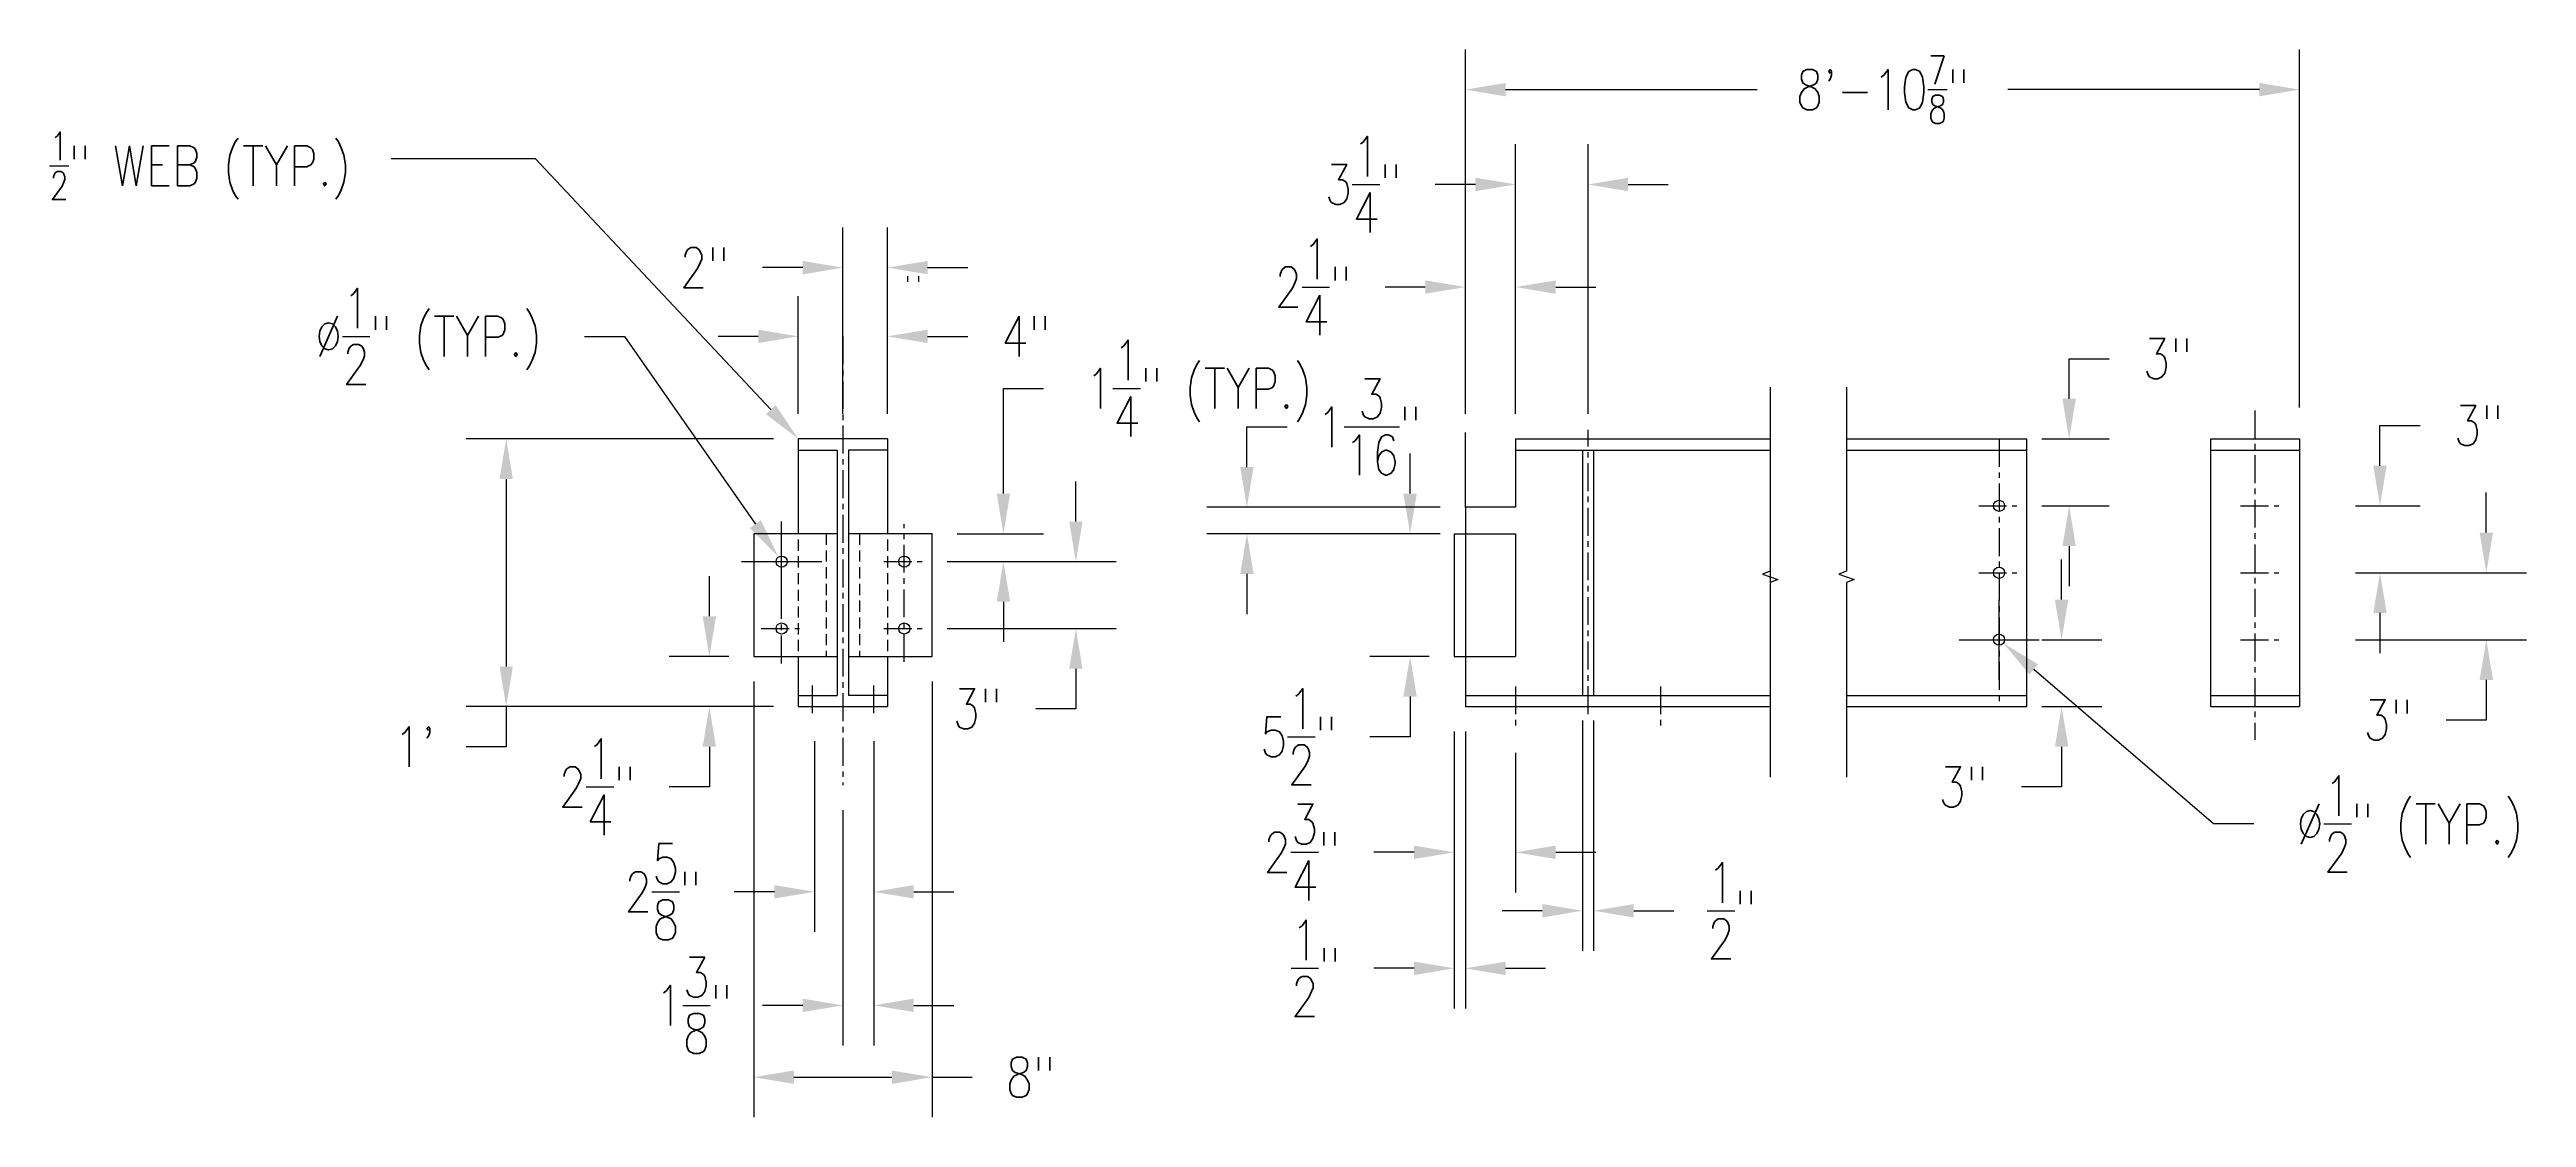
# Model space of a CAD drawing. Header units: inches. Extents: x -32 to 80, y -15 to 33.
import ezdxf
from ezdxf import colors
from ezdxf.entities.mleader import LeaderData, LeaderLine
from ezdxf.math import Vec2, Vec3

# ---------------------------------------------------------------- set-up
doc = ezdxf.new("R2010")
doc.units = ezdxf.units.IN
doc.header["$MEASUREMENT"] = 0
doc.linetypes.add('CENTER', pattern=[2, 1.25, -0.25, 0.25, -0.25])
doc.linetypes.add('DASHED', pattern=[0.75, 0.5, -0.25])
for name, color, linetype in [('Beam Geo', 2, 'Continuous'), ('cl', 1, 'CENTER'), ('dim', 3, 'Continuous'), ('hidden', 1, 'DASHED')]:
    doc.layers.add(name, color=color, linetype=linetype)
doc.styles.add('Annotative', font='romans.shx', dxfattribs={"width": 0.8})
doc.dimstyles.new('AEC FT-IN', dxfattribs={"dimscale": 0, "dimtxt": 0.1, "dimasz": 0.1, "dimexe": 0.1, "dimexo": 0.0625, "dimgap": 0.09, "dimtad": 0, "dimtih": 1, "dimtoh": 1, "dimdec": 4, "dimzin": 0, "dimdsep": 46, "dimlunit": 4, "dimtxsty": 'Annotative', "dimcen": 0.1, "dimadec": 0, "dimazin": 0, "dimtfac": 1, "dimtdec": 4, "dimtofl": 0, "dimtmove": 0, "dimatfit": 3, "dimfxl": 1, "dimtolj": 1, "dimtzin": 0, "dimarcsym": 0})

# ---------------------------------------------------------------- blocks, each defined once
blk = doc.blocks.new('*D5')
at = {"layer": 'Defpoints', "color": 0, "transparency": 16777216}
for p in [(6, 20.12), (2, 15.52), (6, 15.52)]:
    blk.add_point(p, dxfattribs=at)
at = {"layer": 'dim', "color": 0, "lineweight": -2, "transparency": 16777216}
for p, q in [((2, 16.65), (2, 21.92)), ((6, 16.65), (6, 21.92)), ((0.2, 20.12), (-1.6, 20.12)), ((7.8, 20.12), (9.6, 20.12))]:
    blk.add_line(p, q, dxfattribs=at)
at = {"layer": 'dim', "color": 0, "transparency": 16777216}
for points in [[(0.2, 20.42), (0.2, 19.82), (2, 20.12)], [(7.8, 20.42), (7.8, 19.82), (6, 20.12)]]:
    blk.add_solid(points, dxfattribs=at)
at = {"layer": 'dim', "color": 0, "transparency": 16777216, "insert": (12.21, 20.12), "char_height": 1.8, "attachment_point": 5, "style": 'Annotative'}
blk.add_mtext('\\A1;4"', dxfattribs=at)
blk = doc.blocks.new('*D6')
at = {"layer": 'Defpoints', "color": 0, "transparency": 16777216}
for p in [(4, 23.2), (4, 15.52), (6, 15.52)]:
    blk.add_point(p, dxfattribs=at)
at = {"layer": 'dim', "color": 0, "lineweight": -2, "transparency": 16777216}
for p, q in [((4, 16.65), (4, 25)), ((6, 16.65), (6, 25)), ((2.2, 23.2), (0.4, 23.2)), ((7.8, 23.2), (9.6, 23.2))]:
    blk.add_line(p, q, dxfattribs=at)
at = {"layer": 'dim', "color": 0, "transparency": 16777216}
for points in [[(2.2, 23.5), (2.2, 22.9), (4, 23.2)], [(7.8, 23.5), (7.8, 22.9), (6, 23.2)]]:
    blk.add_solid(points, dxfattribs=at)
at = {"layer": 'dim', "color": 0, "transparency": 16777216, "insert": (-2.21, 23.2), "char_height": 1.8, "attachment_point": 5, "style": 'Annotative'}
blk.add_mtext('\\A1;2"', dxfattribs=at)
blk = doc.blocks.new('*D8')
at = {"layer": 'Defpoints', "color": 0, "transparency": 16777216}
for p in [(0, 5.77), (-1.99, 3.52), (0, 3.52)]:
    blk.add_point(p, dxfattribs=at)
at = {"layer": 'dim', "color": 0, "lineweight": -2, "transparency": 16777216}
for p, q in [((-1.99, 7.57), (-1.99, 9.37)), ((-1.12, 5.77), (-3.79, 5.77)), ((-1.12, 3.52), (-3.79, 3.52)), ((-1.99, 1.72), (-1.99, -0.08)), ((-1.99, -0.08), (-3.79, -0.08))]:
    blk.add_line(p, q, dxfattribs=at)
at = {"layer": 'dim', "color": 0, "transparency": 16777216}
for points in [[(-2.29, 7.57), (-1.69, 7.57), (-1.99, 5.77)], [(-2.29, 1.72), (-1.69, 1.72), (-1.99, 3.52)]]:
    blk.add_solid(points, dxfattribs=at)
at = {"layer": 'dim', "color": 0, "transparency": 16777216, "insert": (-7.02, -0.08), "char_height": 1.8, "attachment_point": 5, "style": 'Annotative'}
blk.add_mtext('\\A1;2{\\H1x;\\S1/4;}"', dxfattribs=at)
blk = doc.blocks.new('*D9')
at = {"layer": 'Defpoints', "color": 0, "transparency": 16777216}
for p in [(1.11, 10.23), (1.39, 9.82)]:
    blk.add_point(p, dxfattribs=at)
at = {"layer": 'dim', "color": 0, "lineweight": -2, "transparency": 16777216}
for p, q in [((-7.59, 20.12), (-5.79, 20.12)), ((-5.79, 20.12), (0.08, 11.7)), ((1.25, 8.22), (1.25, 11.82)), ((-0.55, 10.02), (3.05, 10.02))]:
    blk.add_line(p, q, dxfattribs=at)
at = {"layer": 'dim', "color": 0, "transparency": 16777216}
blk.add_solid([(0.32, 11.88), (-0.17, 11.53), (1.11, 10.23)], dxfattribs=at)
at = {"layer": 'dim', "color": 0, "transparency": 16777216, "insert": (-14.59, 20.12), "char_height": 1.8, "attachment_point": 5, "style": 'Annotative'}
blk.add_mtext('\\A1;∅{\\H1x;\\S1/2;}" (TYP.)', dxfattribs=at)
blk = doc.blocks.new('*D10')
at = {"layer": 'Defpoints', "color": 0, "transparency": 16777216}
for p in [(2.73, 3.1), (5.38, 3.1), (2.73, -4.78)]:
    blk.add_point(p, dxfattribs=at)
at = {"layer": 'dim', "color": 0, "lineweight": -2, "transparency": 16777216}
for p, q in [((2.73, 1.97), (2.73, -6.58)), ((5.38, 1.97), (5.38, -6.58)), ((0.93, -4.78), (-0.87, -4.78)), ((7.18, -4.78), (8.98, -4.78))]:
    blk.add_line(p, q, dxfattribs=at)
at = {"layer": 'dim', "color": 0, "transparency": 16777216}
for points in [[(0.93, -4.48), (0.93, -5.08), (2.73, -4.78)], [(7.18, -4.48), (7.18, -5.08), (5.38, -4.78)]]:
    blk.add_solid(points, dxfattribs=at)
at = {"layer": 'dim', "color": 0, "transparency": 16777216, "insert": (-4.07, -4.78), "char_height": 1.8, "attachment_point": 5, "style": 'Annotative'}
blk.add_mtext('\\A1;2{\\H1x;\\S5/8;}"', dxfattribs=at)
blk = doc.blocks.new('*D11')
at = {"layer": 'Defpoints', "color": 0, "transparency": 16777216}
for p in [(5.38, 3.1), (4, 0), (4, -9.87)]:
    blk.add_point(p, dxfattribs=at)
at = {"layer": 'dim', "color": 0, "lineweight": -2, "transparency": 16777216}
for p, q in [((5.38, 1.97), (5.38, -11.67)), ((4, -1.12), (4, -11.67)), ((2.2, -9.87), (0.4, -9.87)), ((7.18, -9.87), (8.98, -9.87))]:
    blk.add_line(p, q, dxfattribs=at)
at = {"layer": 'dim', "color": 0, "transparency": 16777216}
for points in [[(2.2, -9.57), (2.2, -10.17), (4, -9.87)], [(7.18, -9.57), (7.18, -10.17), (5.38, -9.87)]]:
    blk.add_solid(points, dxfattribs=at)
at = {"layer": 'dim', "color": 0, "transparency": 16777216, "insert": (-2.69, -9.87), "char_height": 1.8, "attachment_point": 5, "style": 'Annotative'}
blk.add_mtext('\\A1;1{\\H1x;\\S3/8;}"', dxfattribs=at)
blk = doc.blocks.new('*D12')
at = {"layer": 'Defpoints', "color": 0, "transparency": 16777216}
for p in [(7.55, 10.02), (7.55, 7.02), (14.45, 7.02)]:
    blk.add_point(p, dxfattribs=at)
at = {"layer": 'dim', "color": 0, "lineweight": -2, "transparency": 16777216}
for p, q in [((14.45, 11.82), (14.45, 13.62)), ((8.68, 10.02), (16.25, 10.02)), ((8.68, 7.02), (16.25, 7.02)), ((14.45, 5.22), (14.45, 3.42)), ((14.45, 3.42), (12.65, 3.42))]:
    blk.add_line(p, q, dxfattribs=at)
at = {"layer": 'dim', "color": 0, "transparency": 16777216}
for points in [[(14.15, 11.82), (14.75, 11.82), (14.45, 10.02)], [(14.15, 5.22), (14.75, 5.22), (14.45, 7.02)]]:
    blk.add_solid(points, dxfattribs=at)
at = {"layer": 'dim', "color": 0, "transparency": 16777216, "insert": (10.03, 3.42), "char_height": 1.8, "attachment_point": 5, "style": 'Annotative'}
blk.add_mtext('\\A1;3"', dxfattribs=at)
blk = doc.blocks.new('*D13')
at = {"layer": 'Defpoints', "color": 0, "transparency": 16777216}
for p in [(8, 11.27), (11.2, 11.27), (7.55, 10.02)]:
    blk.add_point(p, dxfattribs=at)
at = {"layer": 'dim', "color": 0, "lineweight": -2, "transparency": 16777216}
for p, q in [((11.2, 13.07), (11.2, 17.79)), ((11.2, 17.79), (13, 17.79)), ((9.13, 11.27), (13, 11.27)), ((8.68, 10.02), (13, 10.02)), ((11.2, 8.22), (11.2, 6.42))]:
    blk.add_line(p, q, dxfattribs=at)
at = {"layer": 'dim', "color": 0, "transparency": 16777216}
for points in [[(10.9, 13.07), (11.5, 13.07), (11.2, 11.27)], [(10.9, 8.22), (11.5, 8.22), (11.2, 10.02)]]:
    blk.add_solid(points, dxfattribs=at)
at = {"layer": 'dim', "color": 0, "transparency": 16777216, "insert": (19.97, 17.79), "char_height": 1.8, "attachment_point": 5, "style": 'Annotative'}
blk.add_mtext('\\A1;1{\\H1x;\\S1/4;}" (TYP.)', dxfattribs=at)
blk = doc.blocks.new('*D15')
at = {"layer": 'Defpoints', "color": 0, "transparency": 16777216}
for p in [(31.42, 11.27), (29.44, 5.77), (31.42, 5.77)]:
    blk.add_point(p, dxfattribs=at)
at = {"layer": 'dim', "color": 0, "lineweight": -2, "transparency": 16777216}
for p, q in [((29.44, 13.07), (29.44, 14.87)), ((30.29, 11.27), (27.64, 11.27)), ((30.29, 5.77), (27.64, 5.77)), ((29.44, 3.97), (29.44, 2.17)), ((29.44, 2.17), (27.64, 2.17))]:
    blk.add_line(p, q, dxfattribs=at)
at = {"layer": 'dim', "color": 0, "transparency": 16777216}
for points in [[(29.14, 13.07), (29.74, 13.07), (29.44, 11.27)], [(29.14, 3.97), (29.74, 3.97), (29.44, 5.77)]]:
    blk.add_solid(points, dxfattribs=at)
at = {"layer": 'dim', "color": 0, "transparency": 16777216, "insert": (24.44, 2.17), "char_height": 1.8, "attachment_point": 5, "style": 'Annotative'}
blk.add_mtext('\\A1;5{\\H1x;\\S1/2;}"', dxfattribs=at)
blk = doc.blocks.new('*D18')
at = {"layer": 'Defpoints', "color": 0, "transparency": 16777216}
for p in [(2, 15.52), (-11.1, 3.52), (2, 3.52)]:
    blk.add_point(p, dxfattribs=at)
at = {"layer": 'dim', "color": 0, "lineweight": -2, "transparency": 16777216}
for p, q in [((0.88, 15.52), (-12.9, 15.52)), ((-11.1, 13.72), (-11.1, 5.32)), ((0.88, 3.52), (-12.9, 3.52)), ((-11.1, 3.52), (-11.1, 1.72)), ((-11.1, 1.72), (-12.9, 1.72))]:
    blk.add_line(p, q, dxfattribs=at)
at = {"layer": 'dim', "color": 0, "transparency": 16777216}
for points in [[(-11.4, 13.72), (-10.8, 13.72), (-11.1, 15.52)], [(-11.4, 5.32), (-10.8, 5.32), (-11.1, 3.52)]]:
    blk.add_solid(points, dxfattribs=at)
at = {"layer": 'dim', "color": 0, "transparency": 16777216, "insert": (-15.21, 1.72), "char_height": 1.8, "attachment_point": 5, "style": 'Annotative'}
blk.add_mtext("\\A1;1'", dxfattribs=at)
blk = doc.blocks.new('*D19')
at = {"layer": 'Defpoints', "color": 0, "transparency": 16777216}
for p in [(22.12, 12.46), (31.92, 12.46), (31.92, 11.27)]:
    blk.add_point(p, dxfattribs=at)
at = {"layer": 'dim', "color": 0, "lineweight": -2, "transparency": 16777216}
for p, q in [((22.12, 14.26), (22.12, 16.06)), ((22.12, 16.06), (23.92, 16.06)), ((30.79, 12.46), (20.32, 12.46)), ((30.79, 11.27), (20.32, 11.27)), ((22.12, 9.47), (22.12, 7.67))]:
    blk.add_line(p, q, dxfattribs=at)
at = {"layer": 'dim', "color": 0, "transparency": 16777216}
for points in [[(21.82, 14.26), (22.42, 14.26), (22.12, 12.46)], [(21.82, 9.47), (22.42, 9.47), (22.12, 11.27)]]:
    blk.add_solid(points, dxfattribs=at)
at = {"layer": 'dim', "color": 0, "transparency": 16777216, "insert": (27.6, 16.06), "char_height": 1.8, "attachment_point": 5, "style": 'Annotative'}
blk.add_mtext('\\A1;1{\\H1x;\\S3/16;}"', dxfattribs=at)
blk = doc.blocks.new('*D20')
at = {"layer": 'Defpoints', "color": 0, "transparency": 16777216}
for p in [(31.92, 22.33), (31.92, 15.52), (34.17, 15.52)]:
    blk.add_point(p, dxfattribs=at)
at = {"layer": 'dim', "color": 0, "lineweight": -2, "transparency": 16777216}
for p, q in [((31.92, 16.65), (31.92, 24.13)), ((34.17, 16.65), (34.17, 24.13)), ((30.12, 22.33), (28.32, 22.33)), ((35.97, 22.33), (37.77, 22.33))]:
    blk.add_line(p, q, dxfattribs=at)
at = {"layer": 'dim', "color": 0, "transparency": 16777216}
for points in [[(30.12, 22.63), (30.12, 22.03), (31.92, 22.33)], [(35.97, 22.63), (35.97, 22.03), (34.17, 22.33)]]:
    blk.add_solid(points, dxfattribs=at)
at = {"layer": 'dim', "color": 0, "transparency": 16777216, "insert": (25.09, 22.33), "char_height": 1.8, "attachment_point": 5, "style": 'Annotative'}
blk.add_mtext('\\A1;2{\\H1x;\\S1/4;}"', dxfattribs=at)
blk = doc.blocks.new('*D21')
at = {"layer": 'Defpoints', "color": 0, "transparency": 16777216}
for p in [(34.17, 26.93), (34.17, 15.52), (37.42, 15.52)]:
    blk.add_point(p, dxfattribs=at)
at = {"layer": 'dim', "color": 0, "lineweight": -2, "transparency": 16777216}
for p, q in [((34.17, 16.65), (34.17, 28.73)), ((37.42, 16.65), (37.42, 28.73)), ((32.37, 26.93), (30.57, 26.93)), ((39.22, 26.93), (41.02, 26.93))]:
    blk.add_line(p, q, dxfattribs=at)
at = {"layer": 'dim', "color": 0, "transparency": 16777216}
for points in [[(32.37, 27.23), (32.37, 26.63), (34.17, 26.93)], [(39.22, 27.23), (39.22, 26.63), (37.42, 26.93)]]:
    blk.add_solid(points, dxfattribs=at)
at = {"layer": 'dim', "color": 0, "transparency": 16777216, "insert": (27.34, 26.93), "char_height": 1.8, "attachment_point": 5, "style": 'Annotative'}
blk.add_mtext('\\A1;3{\\H1x;\\S1/4;}"', dxfattribs=at)
blk = doc.blocks.new('*D22')
at = {"layer": 'Defpoints', "color": 0, "transparency": 16777216}
for p in [(56.66, 6.52), (56.66, 3.52), (58.66, 3.52)]:
    blk.add_point(p, dxfattribs=at)
at = {"layer": 'dim', "color": 0, "lineweight": -2, "transparency": 16777216}
for p, q in [((58.66, 8.32), (58.66, 10.12)), ((57.78, 6.52), (60.46, 6.52)), ((57.78, 3.52), (60.46, 3.52)), ((58.66, 1.72), (58.66, -0.08)), ((58.66, -0.08), (56.86, -0.08))]:
    blk.add_line(p, q, dxfattribs=at)
at = {"layer": 'dim', "color": 0, "transparency": 16777216}
for points in [[(58.36, 8.32), (58.96, 8.32), (58.66, 6.52)], [(58.36, 1.72), (58.96, 1.72), (58.66, 3.52)]]:
    blk.add_solid(points, dxfattribs=at)
at = {"layer": 'dim', "color": 0, "transparency": 16777216, "insert": (54.25, -0.08), "char_height": 1.8, "attachment_point": 5, "style": 'Annotative'}
blk.add_mtext('\\A1;3"', dxfattribs=at)
blk = doc.blocks.new('*D23')
at = {"layer": 'Defpoints', "color": 0, "transparency": 16777216}
for p in [(56.66, 15.52), (59, 15.52), (56.66, 12.52)]:
    blk.add_point(p, dxfattribs=at)
at = {"layer": 'dim', "color": 0, "lineweight": -2, "transparency": 16777216}
for p, q in [((59, 17.32), (59, 19.12)), ((59, 19.12), (60.8, 19.12)), ((57.78, 15.52), (60.8, 15.52)), ((57.78, 12.52), (60.8, 12.52)), ((59, 10.72), (59, 8.92))]:
    blk.add_line(p, q, dxfattribs=at)
at = {"layer": 'dim', "color": 0, "transparency": 16777216}
for points in [[(58.7, 17.32), (59.3, 17.32), (59, 15.52)], [(58.7, 10.72), (59.3, 10.72), (59, 12.52)]]:
    blk.add_solid(points, dxfattribs=at)
at = {"layer": 'dim', "color": 0, "transparency": 16777216, "insert": (63.41, 19.12), "char_height": 1.8, "attachment_point": 5, "style": 'Annotative'}
blk.add_mtext('\\A1;3"', dxfattribs=at)
blk = doc.blocks.new('*D24')
at = {"layer": 'Defpoints', "color": 0, "transparency": 16777216}
for p in [(0, 5.77), (8, 5.77), (8, -13.09)]:
    blk.add_point(p, dxfattribs=at)
at = {"layer": 'dim', "color": 0, "lineweight": -2, "transparency": 16777216}
for p, q in [((0, 4.65), (0, -14.89)), ((8, 4.65), (8, -14.89)), ((1.8, -13.09), (6.2, -13.09)), ((8, -13.09), (9.8, -13.09))]:
    blk.add_line(p, q, dxfattribs=at)
at = {"layer": 'dim', "color": 0, "transparency": 16777216}
for points in [[(1.8, -12.79), (1.8, -13.39), (0, -13.09)], [(6.2, -12.79), (6.2, -13.39), (8, -13.09)]]:
    blk.add_solid(points, dxfattribs=at)
at = {"layer": 'dim', "color": 0, "transparency": 16777216, "insert": (12.41, -13.09), "char_height": 1.8, "attachment_point": 5, "style": 'Annotative'}
blk.add_mtext('\\A1;8"', dxfattribs=at)
blk = doc.blocks.new('*D25')
at = {"layer": 'Defpoints', "color": 0, "transparency": 16777216}
for p in [(31.42, 2.57), (34.17, 2.57), (31.42, -3.01)]:
    blk.add_point(p, dxfattribs=at)
at = {"layer": 'dim', "color": 0, "lineweight": -2, "transparency": 16777216}
for p, q in [((31.42, 1.45), (31.42, -4.81)), ((34.17, 1.45), (34.17, -4.81)), ((29.62, -3.01), (27.82, -3.01)), ((35.97, -3.01), (37.77, -3.01))]:
    blk.add_line(p, q, dxfattribs=at)
at = {"layer": 'dim', "color": 0, "transparency": 16777216}
for points in [[(29.62, -2.71), (29.62, -3.31), (31.42, -3.01)], [(35.97, -2.71), (35.97, -3.31), (34.17, -3.01)]]:
    blk.add_solid(points, dxfattribs=at)
at = {"layer": 'dim', "color": 0, "transparency": 16777216, "insert": (24.59, -3.01), "char_height": 1.8, "attachment_point": 5, "style": 'Annotative'}
blk.add_mtext('\\A1;2{\\H1x;\\S3/4;}"', dxfattribs=at)
blk = doc.blocks.new('*D26')
at = {"layer": 'Defpoints', "color": 0, "transparency": 16777216}
for p in [(31.42, 3.52), (31.92, 3.52), (31.42, -8.21)]:
    blk.add_point(p, dxfattribs=at)
at = {"layer": 'dim', "color": 0, "lineweight": -2, "transparency": 16777216}
for p, q in [((31.42, 2.4), (31.42, -10.01)), ((31.92, 2.4), (31.92, -10.01)), ((29.62, -8.21), (27.82, -8.21)), ((33.72, -8.21), (35.52, -8.21))]:
    blk.add_line(p, q, dxfattribs=at)
at = {"layer": 'dim', "color": 0, "transparency": 16777216}
for points in [[(29.62, -7.91), (29.62, -8.51), (31.42, -8.21)], [(33.72, -7.91), (33.72, -8.51), (31.92, -8.21)]]:
    blk.add_solid(points, dxfattribs=at)
at = {"layer": 'dim', "color": 0, "transparency": 16777216, "insert": (25.21, -8.21), "char_height": 1.8, "attachment_point": 5, "style": 'Annotative'}
blk.add_mtext('\\A1;{\\H1x;\\S1/2;}"', dxfattribs=at)
blk = doc.blocks.new('*D27')
at = {"layer": 'Defpoints', "color": 0, "transparency": 16777216}
for p in [(70.71, 12.52), (72.94, 12.52), (70.71, 9.52)]:
    blk.add_point(p, dxfattribs=at)
at = {"layer": 'dim', "color": 0, "lineweight": -2, "transparency": 16777216}
for p, q in [((72.94, 14.32), (72.94, 16.12)), ((72.94, 16.12), (74.74, 16.12)), ((71.84, 12.52), (74.74, 12.52)), ((71.84, 9.52), (74.74, 9.52)), ((72.94, 7.72), (72.94, 5.92))]:
    blk.add_line(p, q, dxfattribs=at)
at = {"layer": 'dim', "color": 0, "transparency": 16777216}
for points in [[(72.64, 14.32), (73.24, 14.32), (72.94, 12.52)], [(72.64, 7.72), (73.24, 7.72), (72.94, 9.52)]]:
    blk.add_solid(points, dxfattribs=at)
at = {"layer": 'dim', "color": 0, "transparency": 16777216, "insert": (77.36, 16.12), "char_height": 1.8, "attachment_point": 5, "style": 'Annotative'}
blk.add_mtext('\\A1;3"', dxfattribs=at)
blk = doc.blocks.new('*D28')
at = {"layer": 'Defpoints', "color": 0, "transparency": 16777216}
for p in [(70.71, 9.52), (70.71, 6.52), (77.71, 6.52)]:
    blk.add_point(p, dxfattribs=at)
at = {"layer": 'dim', "color": 0, "lineweight": -2, "transparency": 16777216}
for p, q in [((77.71, 11.32), (77.71, 13.12)), ((71.84, 9.52), (79.51, 9.52)), ((71.84, 6.52), (79.51, 6.52)), ((77.71, 4.72), (77.71, 2.92)), ((77.71, 2.92), (75.91, 2.92))]:
    blk.add_line(p, q, dxfattribs=at)
at = {"layer": 'dim', "color": 0, "transparency": 16777216}
for points in [[(77.41, 11.32), (78.01, 11.32), (77.71, 9.52)], [(77.41, 4.72), (78.01, 4.72), (77.71, 6.52)]]:
    blk.add_solid(points, dxfattribs=at)
at = {"layer": 'dim', "color": 0, "transparency": 16777216, "insert": (73.3, 2.92), "char_height": 1.8, "attachment_point": 5, "style": 'Annotative'}
blk.add_mtext('\\A1;3"', dxfattribs=at)
blk = doc.blocks.new('*D29')
at = {"layer": 'Defpoints', "color": 0, "transparency": 16777216}
for p in [(37.17, 4.02), (37.67, 4.02), (37.67, -5.63)]:
    blk.add_point(p, dxfattribs=at)
at = {"layer": 'dim', "color": 0, "lineweight": -2, "transparency": 16777216}
for p, q in [((37.17, 2.9), (37.17, -7.43)), ((37.67, 2.9), (37.67, -7.43)), ((35.37, -5.63), (33.57, -5.63)), ((39.47, -5.63), (41.27, -5.63))]:
    blk.add_line(p, q, dxfattribs=at)
at = {"layer": 'dim', "color": 0, "transparency": 16777216}
for points in [[(35.37, -5.33), (35.37, -5.93), (37.17, -5.63)], [(39.47, -5.33), (39.47, -5.93), (37.67, -5.63)]]:
    blk.add_solid(points, dxfattribs=at)
at = {"layer": 'dim', "color": 0, "transparency": 16777216, "insert": (43.88, -5.63), "char_height": 1.8, "attachment_point": 5, "style": 'Annotative'}
blk.add_mtext('\\A1;{\\H1x;\\S1/2;}"', dxfattribs=at)
blk = doc.blocks.new('*D30')
at = {"layer": 'Defpoints', "color": 0, "transparency": 16777216}
for p in [(55.67, 6.69), (56.05, 6.36)]:
    blk.add_point(p, dxfattribs=at)
at = {"layer": 'dim', "color": 0, "lineweight": -2, "transparency": 16777216}
for p, q in [((55.86, 4.72), (55.86, 8.32)), ((54.06, 6.52), (57.66, 6.52)), ((65.48, -1.74), (57.41, 5.19)), ((67.28, -1.74), (65.48, -1.74))]:
    blk.add_line(p, q, dxfattribs=at)
at = {"layer": 'dim', "color": 0, "transparency": 16777216}
blk.add_solid([(57.61, 5.42), (57.22, 4.96), (56.05, 6.36)], dxfattribs=at)
at = {"layer": 'dim', "color": 0, "transparency": 16777216, "insert": (74.28, -1.74), "char_height": 1.8, "attachment_point": 5, "style": 'Annotative'}
blk.add_mtext('\\A1;∅{\\H1x;\\S1/2;}" (TYP.)', dxfattribs=at)
blk = doc.blocks.new('*D31')
at = {"layer": 'Defpoints', "color": 0, "transparency": 16777216}
for p in [(69.33, 31.18), (31.92, 15.8), (69.33, 15.8)]:
    blk.add_point(p, dxfattribs=at)
at = {"layer": 'dim', "color": 0, "lineweight": -2, "transparency": 16777216}
for p, q in [((31.92, 16.93), (31.92, 32.98)), ((69.33, 16.93), (69.33, 32.98)), ((33.72, 31.18), (45, 31.18)), ((67.53, 31.18), (56.25, 31.18))]:
    blk.add_line(p, q, dxfattribs=at)
at = {"layer": 'dim', "color": 0, "transparency": 16777216}
for points in [[(33.72, 31.48), (33.72, 30.88), (31.92, 31.18)], [(67.53, 31.48), (67.53, 30.88), (69.33, 31.18)]]:
    blk.add_solid(points, dxfattribs=at)
at = {"layer": 'dim', "color": 0, "transparency": 16777216, "insert": (50.63, 31.18), "char_height": 1.8, "attachment_point": 5, "style": 'Annotative'}
blk.add_mtext('\\A1;8\'-10{\\H0.7x;\\S7/8;}"', dxfattribs=at)

msp = doc.modelspace()

# ---------------------------------------------------------------- linework, layer by layer
for p, q in [((6.89769, 22.81886), (6.89769, 22.56886)), ((7.39769, 22.81886), (7.39769, 22.56886))]:
    msp.add_line(p, q)
at = {"layer": 'Beam Geo'}
for p, q in [((2, 15.52249), (2, 11.27249)), ((6, 15.52249), (2, 15.52249)), ((2, 15.02249), (3.75, 15.02249)), ((3.75, 15.02249), (3.75, 4.02249)), ((4.25, 15.02249), (4.25, 4.02249)), ((6, 15.02249), (4.25, 15.02249)), ((6, 15.52249), (6, 11.27249)), ((34.16938, 15.52249), (45.59306, 15.52249)), ((34.16938, 15.52249), (34.16938, 12.45999)), ((34.16938, 15.02249), (45.59306, 15.02249)), ((37.16938, 15.02249), (37.16938, 4.02249)), ((37.66938, 15.02249), (37.66938, 4.02249)), ((49.00986, 15.52249), (57.10594, 15.52249)), ((49.00986, 15.02249), (57.10594, 15.02249)), ((57.10594, 3.52249), (57.10594, 15.52249)), ((65.33411, 15.52249), (65.33411, 3.52249)), ((65.33411, 15.52249), (69.33411, 15.52249)), ((65.33411, 15.02249), (69.33411, 15.02249)), ((69.33411, 15.52249), (69.33411, 3.52249)), ((34.16938, 12.45999), (31.91938, 12.45999)), ((31.91938, 12.45999), (31.91938, 3.52249)), ((31.41938, 11.27249), (31.41938, 5.77249)), ((31.41938, 11.27249), (34.16938, 11.27249)), ((34.16938, 11.27249), (34.16938, 5.77249)), ((2, 5.77249), (2, 3.52249)), ((6, 5.77249), (6, 3.52249)), ((31.41938, 5.77249), (34.16938, 5.77249)), ((2, 4.02249), (3.75, 4.02249)), ((2, 3.52249), (6, 3.52249)), ((6, 4.02249), (4.25, 4.02249)), ((31.91938, 4.02249), (45.59306, 4.02249)), ((31.91938, 3.52249), (45.59306, 3.52249)), ((49.00986, 4.02249), (57.10594, 4.02249)), ((49.00986, 3.52249), (57.10594, 3.52249)), ((65.33411, 4.02249), (69.33411, 4.02249)), ((65.33411, 3.52249), (69.33411, 3.52249))]:
    msp.add_line(p, q, dxfattribs=at)
for points in [[(3.75, 11.27249), (0, 11.27249), (0, 5.77249), (3.75, 5.77249)], [(4.25, 5.77249), (8, 5.77249), (8, 11.27249), (4.25, 11.27249)]]:
    msp.add_lwpolyline(points, dxfattribs=at)
for centre in [(55.85594, 12.52249), (1.25, 10.02249), (6.75, 10.02249), (55.85594, 9.52249), (1.25, 7.02249), (6.75, 7.02249), (55.85594, 6.52249)]:
    msp.add_circle(centre, 0.25, dxfattribs=at)
at = {"layer": 'cl'}
for p, q in [((4, 20.11827), (4, 0)), ((67.33411, 16.79625), (67.33411, 2.03997)), ((37.41938, 3.18487), (37.41938, 15.93429)), ((55.85594, 15.52249), (55.85594, 3.52249)), ((54.94423, 12.52249), (56.65648, 12.52249)), ((66.68805, 12.52249), (68.40031, 12.52249)), ((1.25, 5.453), (1.25, 11.65933)), ((6.75, 5.52892), (6.75, 11.69729)), ((0.33829, 10.02249), (2.05055, 10.02249)), ((5.83829, 10.02249), (7.55055, 10.02249)), ((54.94423, 9.52249), (56.65648, 9.52249)), ((66.68805, 9.52249), (68.40031, 9.52249)), ((0.33829, 7.02249), (2.05055, 7.02249)), ((5.83829, 7.02249), (7.55055, 7.02249)), ((54.94423, 6.52249), (56.65648, 6.52249)), ((66.68805, 6.52249), (68.40031, 6.52249)), ((2.625, 4.4726), (2.625, 3.09786)), ((5.375, 4.4726), (5.375, 3.09786)), ((34.16938, 4.426), (34.16938, 2.5742)), ((40.66938, 4.426), (40.66938, 2.5742))]:
    msp.add_line(p, q, dxfattribs=at)
at = {"layer": 'dim'}
for p, q in [((45.59306, 17.73938), (45.59306, 0.46183)), ((31.91938, 12.45999), (31.91938, 15.80298))]:
    msp.add_line(p, q, dxfattribs=at)
at = {"layer": 'dim', "linetype": 'Continuous'}
for points in [[(45.59306, 17.83938), (45.59306, 9.58996), (45.24962, 9.46496), (45.93649, 9.21496), (45.59306, 9.08996), (45.59306, 0.36183)], [(49.00986, 17.83938), (49.00986, 9.58996), (48.66643, 9.46496), (49.35329, 9.21496), (49.00986, 9.08996), (49.00986, 0.36183)]]:
    msp.add_lwpolyline(points, dxfattribs=at)
at = {"layer": 'hidden'}
for p, q in [((3.25, 11.27249), (3.25, 5.77249)), ((4.75, 11.27249), (4.75, 5.77249)), ((2, 11.01031), (2, 5.99842)), ((6, 11.01031), (6, 5.99842))]:
    msp.add_line(p, q, dxfattribs=at)

# ---------------------------------------------------------------- dimensions: what is measured, and where the dimension line sits
at = {"layer": 'dim'}
dim = msp.add_linear_dim(base=(69.33411, 31.17678), p1=(31.91938, 15.80298), p2=(69.33411, 15.80298), text='8\'-10{\\H0.7x;\\S7/8;}"', dimstyle='AEC FT-IN', dxfattribs=at)
dim.commit()
dim.dimension.update_dxf_attribs({"geometry": '*D31', "text_midpoint": (50.62675, 31.17678)})
for base, p1, p2, picture, middle in [((34.16938, 26.9327), (37.41938, 15.52249), (34.16938, 15.52249), '*D21', (27.33795, 26.9327)), ((4, 23.19618), (6, 15.52249), (4, 15.52249), '*D6', (-2.21429, 23.19618)), ((31.91938, 22.32852), (34.16938, 15.52249), (31.91938, 15.52249), '*D20', (25.08795, 22.32852)), ((6, 20.11827), (2, 15.52249), (6, 15.52249), '*D5', (12.21429, 20.11827)), ((8, -13.0947), (0, 5.77249), (8, 5.77249), '*D24', (12.41429, -13.0947)), ((31.41938, -8.21301), (31.91938, 3.52249), (31.41938, 3.52249), '*D26', (25.20509, -8.21301)), ((37.66938, -5.63378), (37.16938, 4.02249), (37.66938, 4.02249), '*D29', (43.88367, -5.63378)), ((2.72963, -4.77783), (5.375, 3.09786), (2.72963, 3.09786), '*D10', (-4.06751, -4.77783)), ((4, -9.87449), (5.375, 3.09786), (4, 0), '*D11', (-2.69429, -9.87449)), ((31.41938, -3.01221), (34.16938, 2.5742), (31.41938, 2.5742), '*D25', (24.58795, -3.01221))]:
    dim = msp.add_linear_dim(base=base, p1=p1, p2=p2, dimstyle='AEC FT-IN', dxfattribs=at)
    dim.commit()
    dim.dimension.update_dxf_attribs({"geometry": picture, "text_midpoint": middle})
for p1, p2, picture, middle in [((1.39295, 9.81739), (1.10705, 10.22758), '*D9', (-14.58976, 20.11827)), ((55.66621, 6.68529), (56.04566, 6.35969), '*D30', (74.28297, -1.73608))]:
    dim = msp.add_diameter_dim_2p(p1=p1, p2=p2, text='<> (TYP.)', dimstyle='AEC FT-IN', dxfattribs=at)
    dim.commit()
    dim.dimension.update_dxf_attribs({"geometry": picture, "text_midpoint": middle, "dimtype": 163})
dim = msp.add_linear_dim(base=(11.20177, 11.27249), p1=(7.55055, 10.02249), p2=(8, 11.27249), angle=90, text='<> (TYP.)', dimstyle='AEC FT-IN', dxfattribs=at)
dim.commit()
dim.dimension.update_dxf_attribs({"geometry": '*D13', "text_midpoint": (19.97034, 17.78979), "dimtype": 160})
for base, p1, p2, picture, middle in [((58.99503, 15.52249), (56.65648, 12.52249), (56.65648, 15.52249), '*D23', (63.40931, 19.12249)), ((22.12142, 12.45999), (31.91938, 11.27249), (31.91938, 12.45999), '*D19', (27.59856, 16.05999)), ((72.94243, 12.52249), (70.71256, 9.52249), (70.71256, 12.52249), '*D27', (77.35671, 16.12249)), ((-11.10144, 3.52249), (2, 15.52249), (2, 3.52249), '*D18', (-15.20716, 1.72249)), ((29.43647, 5.77249), (31.41938, 11.27249), (31.41938, 5.77249), '*D15', (24.43933, 2.17249)), ((14.44509, 7.02249), (7.55055, 10.02249), (7.55055, 7.02249), '*D12', (10.0308, 3.42249)), ((77.71034, 6.52249), (70.71256, 9.52249), (70.71256, 6.52249), '*D28', (73.29605, 2.92249)), ((58.66251, 3.52249), (56.65648, 6.52249), (56.65648, 3.52249), '*D22', (54.24823, -0.07751)), ((-1.98971, 3.52249), (0, 5.77249), (0, 3.52249), '*D8', (-7.02114, -0.07751))]:
    dim = msp.add_linear_dim(base=base, p1=p1, p2=p2, angle=90, dimstyle='AEC FT-IN', dxfattribs=at)
    dim.commit()
    dim.dimension.update_dxf_attribs({"geometry": picture, "text_midpoint": middle})

# ---------------------------------------------------------------- leaders
ml = msp.add_multileader_mtext('Standard', dxfattribs=at)
ml.set_content('\\A1;{\\H0.7x;\\S1/2;}" WEB (TYP.)', color=256, style='Annotative')
ml.set_leader_properties()
ml.build(insert=Vec2(0, 0))
ml.multileader.update_dxf_attribs({"dogleg_length": 0.36, "arrow_head_size": 1.8, "scale": 18})
ctx = ml.context
ctx.base_point, ctx.scale, ctx.char_height, ctx.arrow_head_size, ctx.landing_gap_size, ctx.plane_origin = Vec3(-35.01543, 28.07647), 18, 1.8, 1.8, 1.8, Vec3(2, 15.52249)
ctx.text_align_type = 2
notes = []
notes.append((ctx, [(0, (1, 1, 0), (-9.788, 28.07647), (-1, 0), 6.48, [(0, [(2, 15.52249)], 0, [])])]))
ctx.mtext.insert, ctx.mtext.alignment, ctx.mtext.flow_direction = Vec3(-18.068, 29.27647), 3, 5
for ctx, leaders in notes:
    for number, flags, end, landing, length, lines in leaders:
        leader = LeaderData()
        leader.index, (leader.has_last_leader_line, leader.has_dogleg_vector, leader.attachment_direction) = number, flags
        leader.last_leader_point, leader.dogleg_vector, leader.dogleg_length = Vec3(end), Vec3(landing), length
        for number, points, colour, breaks in lines:
            line = LeaderLine()
            line.index, line.vertices, line.color, line.breaks = number, Vec3.list(points), colors.encode_raw_color(colour), breaks
            leader.lines.append(line)
        ctx.leaders.append(leader)

doc.saveas('drawing.dxf')
